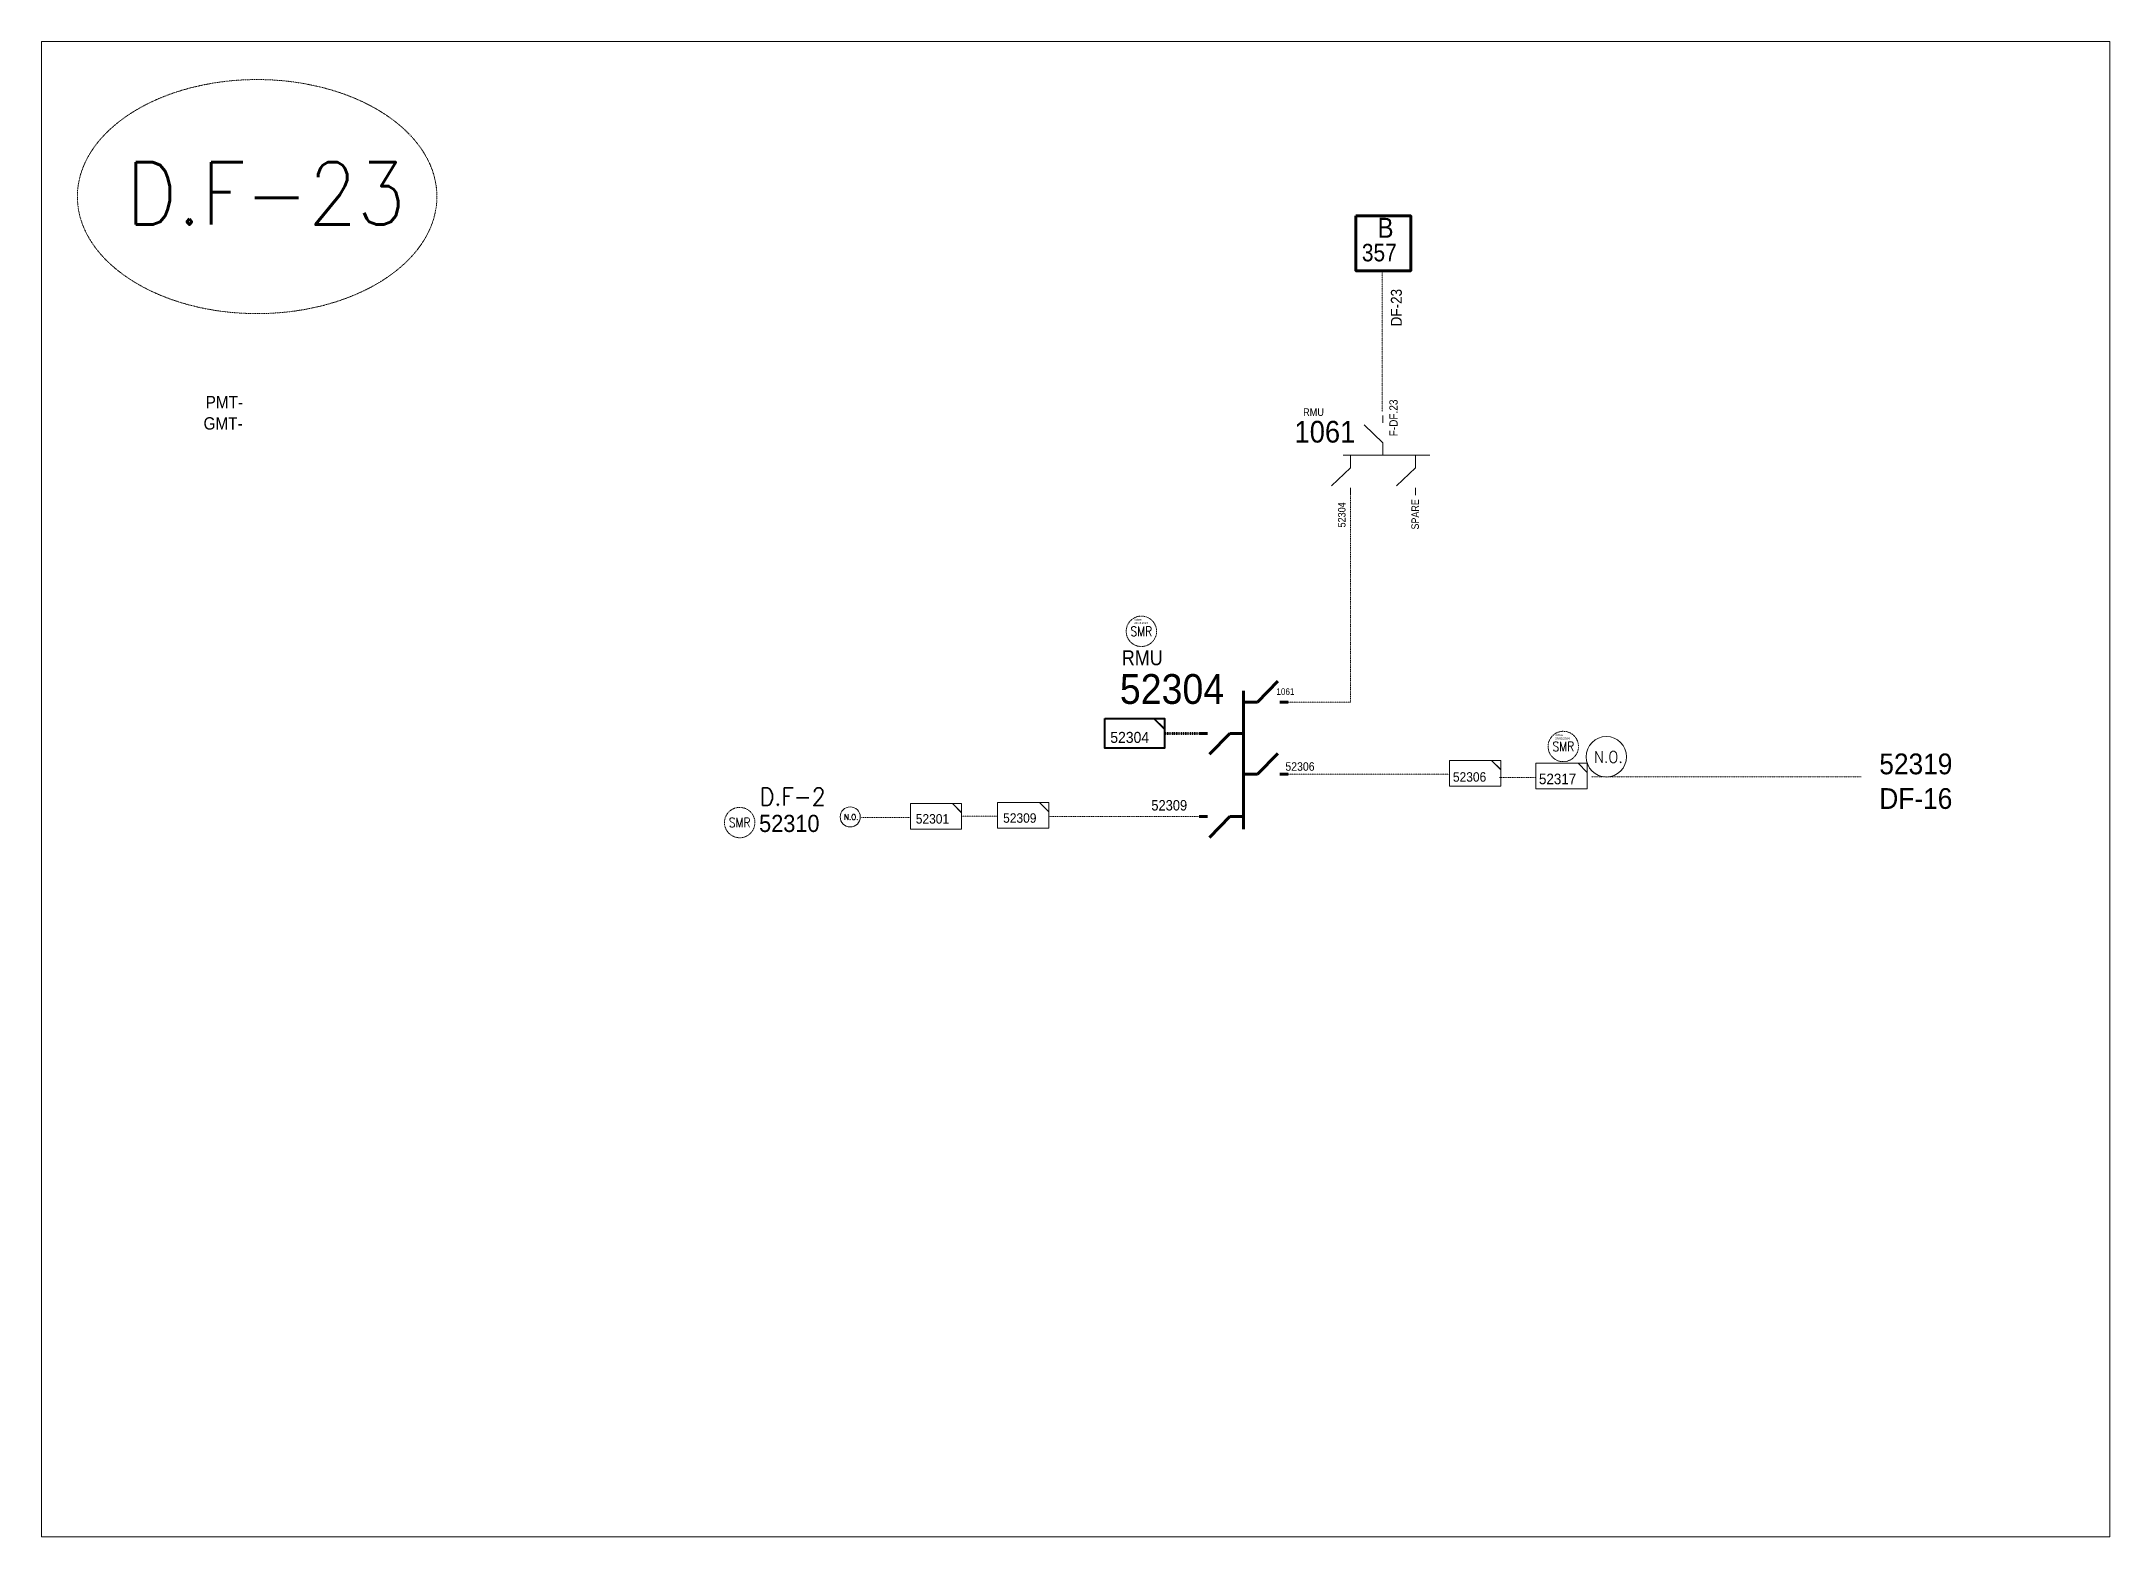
# Model space of a CAD drawing. Header units: metres. Extents: x 65984 to 144644, y -19036 to 23726.
# Drawn here: x 84328 to 85799, y -10608 to -9545 of the extents above; entities that cross this region are included whole.
import ezdxf
from ezdxf.enums import TextEntityAlignment as Align

# ---------------------------------------------------------------- set-up
doc = ezdxf.new("R2010")
doc.units = ezdxf.units.M
doc.header["$MEASUREMENT"] = 0
doc.linetypes.add('DGN Style 3', pattern=[0.013877, 0, -0.013877])
doc.layers.get('0').update_dxf_attribs({"color": 95, "lineweight": 40})
for name, color, linetype, lineweight in [('d_eos', 111, 'Continuous', 40), ('d_eos no', 121, 'Continuous', 40), ('d_tf no', 6, 'Continuous', 40), ('d_ug cable', 95, 'Continuous', 40), ('d_ug tf', 1, 'Continuous', 40), ('fedr no', 95, 'Continuous', 40), ('GRID STATION  04', 7, 'Continuous', 40), ('Level 37', 7, 'Continuous', 0), ('O H MAIN FEEDER', 4, 'Continuous', 100), ('SW N O', 114, 'Continuous', 30)]:
    doc.layers.add(name, color=color, linetype=linetype, lineweight=lineweight)
doc.styles.add('NASKHF', font='naskhf.shx', dxfattribs={"height": 8})
doc.styles.add('Style-Arial', font='arial.ttf')
doc.styles.add('Style-ENGINEERING', font='ENGINEERING.shx')
doc.styles.add('Style-msdefault', font='msdefault.shx')
doc.styles.add('Style-simplex', font='simplex.shx')
doc.styles.add('Style-STANDARD', font='STANDARD.shx')

msp = doc.modelspace()

# ---------------------------------------------------------------- texts
at = {"layer": 'd_eos no', "color": 7, "linetype": 'Continuous', "lineweight": 13, "style": 'Style-Arial'}
for s, height, width, p in [('PMT-', 8.84, 0.88, (84445, -9797.1)), ('GMT-', 8.84, 0.88, (84443.5, -9812.2)), ('1061', 15.45, 0.9, (85219.2, -9814.8))]:
    msp.add_text(s, height=height, dxfattribs=dict(at, width=width)).set_placement(p, align=Align.TOP_LEFT)
at = {"layer": 'd_eos no', "color": 2, "linetype": 'Continuous', "lineweight": 140, "style": 'Style-Arial', "width": 0.9}
msp.add_text('52304', height=21.22, dxfattribs=at).set_placement((85095, -9994.9), align=Align.TOP_LEFT)
at = {"layer": 'd_tf no', "color": 7, "linetype": 'Continuous', "lineweight": 40, "style": 'Style-ENGINEERING', "width": 0.921053}
msp.add_text('DF-23', height=7.78, rotation=90, dxfattribs=at).set_placement((85287.7, -9747.6), align=Align.TOP_LEFT)
for s, height, p in [('1061', 4.69, (85206.3, -10005)), ('52306', 6.06, (85212.7, -10057.6)), ('52309', 7.43, (85117.4, -10084.5))]:
    msp.add_text(s, height=height, dxfattribs=at).set_placement(p, align=Align.TOP_LEFT)
at = {"layer": 'd_tf no', "color": 121, "linetype": 'Continuous', "lineweight": 40, "style": 'Style-msdefault', "width": 0.945946}
msp.add_text('52304', height=7.85, dxfattribs=at).set_placement((85088.2, -10036), align=Align.TOP_LEFT)
at = {"layer": 'd_tf no', "color": 171, "linetype": 'Continuous', "lineweight": 13, "style": 'Style-msdefault', "width": 0.945946}
for s, p in [('52306', (85331.8, -10064.7)), ('52301', (84949.9, -10094.5)), ('52309', (85012, -10093.9))]:
    msp.add_text(s, height=6.74, dxfattribs=at).set_placement(p, align=Align.TOP_LEFT)
at = {"layer": 'd_tf no', "color": 121, "linetype": 'Continuous', "lineweight": 13, "ltscale": 1.07826, "style": 'Style-msdefault', "width": 0.945946}
msp.add_text('52317', height=7.53, dxfattribs=at).set_placement((85393, -10065.7), align=Align.TOP_LEFT)
at = {"layer": 'd_tf no', "color": 2, "linetype": 'Continuous', "lineweight": 13, "ltscale": 1.246696, "style": 'Style-msdefault', "width": 0.945946}
msp.add_text('52310', height=12.21, dxfattribs=at).set_placement((84838.5, -10095), align=Align.TOP_LEFT)
at = {"layer": 'd_tf no', "color": 121, "linetype": 'Continuous', "lineweight": 40, "attachment_point": 1, "style": 'NASKHF'}
for insert, char_height in [((85105.3, -9955.5), 1.401), ((85404.6, -10037.5), 1.474)]:
    msp.add_mtext('\\Fmsdefault;\\H1x;\\W0.945946;Active\\P20.03.2024', dxfattribs=dict(at, insert=insert, char_height=char_height))
at = {"layer": 'd_tf no', "color": 1, "linetype": 'Continuous', "lineweight": 40, "ltscale": 1.659248, "char_height": 6.743, "attachment_point": 5, "line_spacing_factor": 1.2, "style": 'Style-STANDARD'}
for insert in [(85110.3, -9964.5), (85410.3, -10046.4), (84824.7, -10100.5)]:
    msp.add_mtext('\\H1x;\\W0.909091;SMR\\P', dxfattribs=dict(at, insert=insert))
at = {"layer": 'd_tf no', "color": 55, "linetype": 'Continuous', "lineweight": 13, "ltscale": 1.333053, "insert": (85635, -10051.4), "char_height": 14.77, "attachment_point": 1, "style": 'NASKHF'}
msp.add_mtext('\\Fmsdefault;\\H1x;\\W0.945946;52319\\PDF-16', dxfattribs=at)
at = {"layer": 'fedr no', "color": 6, "linetype": 'Continuous', "lineweight": 13, "style": 'Style-simplex', "width": 0.909091}
msp.add_text('D.F-23', height=44.33, dxfattribs=at).set_placement((84487.8, -9653.1), align=Align.MIDDLE_CENTER)
at = {"layer": 'fedr no', "color": 55, "linetype": 'Continuous', "lineweight": 40, "insert": (84862.4, -10082.1), "char_height": 12.58, "attachment_point": 5, "style": 'Style-STANDARD'}
msp.add_mtext('D.F-2', dxfattribs=at)
at = {"layer": 'GRID STATION  04', "color": 171, "linetype": 'Continuous', "lineweight": 70, "style": 'Style-msdefault', "width": 0.888889}
for s, height, p in [('B', 14.2, (85278.3, -9670.4)), ('357', 12.48, (85267.1, -9688.9))]:
    msp.add_text(s, height=height, dxfattribs=at).set_placement(p, align=Align.TOP_LEFT)
at = {"layer": 'Level 37', "color": 7, "linetype": 'Continuous', "lineweight": 13, "style": 'Style-msdefault', "width": 0.9}
msp.add_text('RMU', height=5.39, dxfattribs=at).set_placement((85225.3, -9805.9), align=Align.TOP_LEFT)
for s, height, p in [('F-DF.23', 5.93, (85286.6, -9825.8)), ('52304', 5.34, (85250.1, -9890.6)), ('SPARE', 5.29, (85302.3, -9892.1))]:
    msp.add_text(s, height=height, rotation=90, dxfattribs=at).set_placement(p, align=Align.TOP_LEFT)
at = {"layer": 'Level 37', "color": 2, "linetype": 'Continuous', "lineweight": 80, "style": 'Style-msdefault', "width": 0.9}
msp.add_text('RMU', height=10.61, dxfattribs=at).set_placement((85096.4, -9978), align=Align.TOP_LEFT)

# ---------------------------------------------------------------- blocks, each defined once
blk = doc.blocks.new('TF_8')
at = {"color": 0, "linetype": 'ByBlock', "lineweight": -2}
blk.add_line((6.3, 4.95), (9.9, 1.35), dxfattribs=at)
blk.add_3dface([(-10.1, 4.95), (9.9, 4.95), (9.9, -5.05), (-10.1, -5.05)], dxfattribs=at)
blk = doc.blocks.new('*U3764')
at = {"layer": 'd_ug tf', "color": 171, "linetype": 'Continuous', "lineweight": 13, "flags": 128}
blk.add_lwpolyline([(11.46, 1.66), (7.33, 5.73), (11.47, 5.73)], close=True, dxfattribs=at)
at = {"layer": 'd_ug tf', "color": 171, "linetype": 'Continuous', "lineweight": 13, "xscale": 1.147979204721027, "yscale": 1.147979204721027, "zscale": 0.3630735559045984, "rotation": 359.9999999999999}
blk.add_blockref('TF_8', (0.1, 0.04), dxfattribs=at)
blk = doc.blocks.new('*U893')
at = {"layer": 'SW N O', "color": 3, "lineweight": 13}
blk.add_circle((0, 0), 16.8, dxfattribs=at)
at = {"layer": 'SW N O', "color": 3, "lineweight": 13, "style": 'Style-STANDARD'}
blk.add_text('N.O.', height=9.6, dxfattribs=at).set_placement((1.7, -0.2), align=Align.MIDDLE_CENTER)
blk = doc.blocks.new('*U2221')
at = {"layer": 'd_ug tf', "color": 2, "linetype": 'Continuous', "lineweight": 40, "flags": 128}
blk.add_lwpolyline([(11.46, 1.66), (7.33, 5.73), (11.47, 5.73)], close=True, dxfattribs=at)
at = {"layer": 'd_ug tf', "color": 2, "linetype": 'Continuous', "lineweight": 40, "xscale": 1.147979204721027, "yscale": 1.147979204721027, "zscale": 0.3630735559045985, "rotation": 359.9999999999999}
blk.add_blockref('TF_8', (0.1, 0.04), dxfattribs=at)
blk = doc.blocks.new('*U3765')
at = {"layer": 'd_eos', "color": 7, "linetype": 'Continuous', "lineweight": 13, "ltscale": 1.039373}
for p, q in [((-12.95, 12.1), (-12.95, 14.93)), ((-12.95, 4.66), (-5.94, 11.45)), ((11.34, 12.1), (11.34, 14.92)), ((11.34, 4.66), (18.34, 11.45)), ((14.01, 0.01), (-18.32, 0.01)), ((-12.95, 0.01), (-12.95, 4.66)), ((-0.8, 0.01), (-0.8, -4.64)), ((11.34, 0.01), (11.34, 4.66)), ((-0.8, -4.64), (6.2, -11.44)), ((-0.8, -12.09), (-0.8, -14.91))]:
    blk.add_line(p, q, dxfattribs=at)

# ---------------------------------------------------------------- linework, layer by layer
at = {"layer": 'd_eos', "color": 2, "linetype": 'Continuous', "lineweight": 211, "ltscale": 1.354658}
for p, q in [((85183, -10006.7), (85183, -10105.1)), ((85192.9, -10014.9), (85207.3, -10000)), ((85183, -10014.9), (85192.9, -10014.9)), ((85173.2, -10037.1), (85158.7, -10051.9)), ((85183, -10037.1), (85173.2, -10037.1)), ((85192.9, -10066.1), (85207.3, -10051.3)), ((85183, -10066.1), (85192.9, -10066.1)), ((85173.1, -10096.2), (85158.7, -10111.1)), ((85183, -10096.2), (85173.1, -10096.2))]:
    msp.add_line(p, q, dxfattribs=at)
at = {"layer": 'd_eos', "color": 7, "linetype": 'Continuous', "lineweight": 211, "ltscale": 1.354658}
for p, q in [((85208.7, -10014.9), (85214.7, -10014.9)), ((85157.4, -10037.1), (85151.4, -10037.1)), ((85208.7, -10066.1), (85214.7, -10066.1)), ((85157.4, -10096.2), (85151.4, -10096.2))]:
    msp.add_line(p, q, dxfattribs=at)
at = {"layer": 'd_ug cable', "color": 171, "linetype": 'DGN Style 3', "lineweight": 13}
msp.add_line((84911.4, -10097), (84945.6, -10097), dxfattribs=at)
at = {"layer": 'd_ug cable', "color": 171, "linetype": 'DGN Style 3', "lineweight": 13, "flags": 128}
for points in [[(85281.4, -9708.3), (85281.4, -9808.2)], [(85258.9, -9867.9), (85258.9, -10014.9)], [(85258.9, -10014.9), (85214.7, -10014.9)], [(85328.9, -10066.1), (85214.7, -10066.1)], [(85365, -10068.4), (85390.6, -10068.4)], [(85430.3, -10068), (85622, -10068)], [(84982.5, -10096), (85008.1, -10096)], [(85151.2, -10096.2), (85044.5, -10096.2)]]:
    msp.add_lwpolyline(points, dxfattribs=at)
at = {"layer": 'd_ug cable', "color": 171, "linetype": 'DGN Style 3', "lineweight": 106, "flags": 128}
msp.add_lwpolyline([(85151.4, -10037.1), (85126.7, -10037.1)], dxfattribs=at)
at = {"layer": 'd_ug cable', "color": 2, "linetype": 'DGN Style 3', "lineweight": 13}
for centre in [(85110.3, -9964.5), (85410.3, -10046.4), (84824.7, -10100.5)]:
    msp.add_circle(centre, 10.8, dxfattribs=at)
at = {"layer": 'fedr no', "color": 82, "linetype": 'DGN Style 3', "lineweight": 13, "true_color": 0x1dc70e}
msp.add_ellipse((84481.6, -9655.3), major_axis=(127.8, 0), ratio=0.651175, dxfattribs=at)
at = {"layer": 'GRID STATION  04', "color": 171, "linetype": 'Continuous', "lineweight": 70, "ltscale": 1.249804, "flags": 128}
msp.add_lwpolyline([(85262.8, -9669.1), (85262.8, -9708.1), (85301.8, -9708.1), (85301.8, -9669.1)], close=True, dxfattribs=at)
at = {"layer": 'O H MAIN FEEDER', "color": 140, "lineweight": 13, "ltscale": 0.448444, "flags": 128}
msp.add_lwpolyline([(84328.2, -9544.9), (85798.8, -9544.9), (85798.8, -10608.4), (84328.2, -10608.4)], close=True, dxfattribs=at)

# ---------------------------------------------------------------- block references
at = {"layer": 'd_eos', "color": 7, "linetype": 'Continuous', "lineweight": 13, "ltscale": 1.039373, "xscale": 1.903306242577274, "yscale": 1.903306242577274, "zscale": 1.903306242577274, "rotation": 180}
msp.add_blockref('*U3765', (85280.5, -9839.3), dxfattribs=at)
at = {"layer": 'd_ug tf', "color": 2, "linetype": 'Continuous', "lineweight": 40, "xscale": 1.849447529700918, "yscale": 1.849447529700918, "zscale": 1.849447529700918}
msp.add_blockref('*U2221', (85105.5, -10037), dxfattribs=at)
at = {"layer": 'd_ug tf', "color": 171, "linetype": 'Continuous', "lineweight": 13, "xscale": 1.588301242618345, "yscale": 1.588301242618345, "zscale": 1.588301242618345, "rotation": 359.9999999999999}
for p in [(85347.6, -10065.5), (84964.3, -10096), (85026.3, -10095.4)]:
    msp.add_blockref('*U3764', p, dxfattribs=at)
at = {"layer": 'd_ug tf', "color": 2, "linetype": 'Continuous', "lineweight": 13, "xscale": 1.823336797358898, "yscale": 1.823336797358898, "zscale": 0.5766701800051349, "rotation": 359.9999999999999}
msp.add_blockref('TF_8', (85409.3, -10067.3), dxfattribs=at)
at = {"layer": 'SW N O', "color": 3, "lineweight": 13, "rotation": 359.9999999999999}
for p, xscale, yscale, zscale in [((85440.9, -10053.7), 0.8571725935624088, 0.8571725935624088, 0.8571725935624088), ((84903.3, -10096.5), 0.4249240804866838, 0.4249240804866838, 0.4249240804866838)]:
    msp.add_blockref('*U893', p, dxfattribs=dict(at, xscale=xscale, yscale=yscale, zscale=zscale))

msp.set_redraw_order([(e.dxf.handle, doc.entitydb.next_handle()) for e in msp.query("TEXT MTEXT ATTDEF DIMENSION ARC_DIMENSION")])  # texts and dimensions are drawn at this point

doc.saveas('drawing.dxf')
